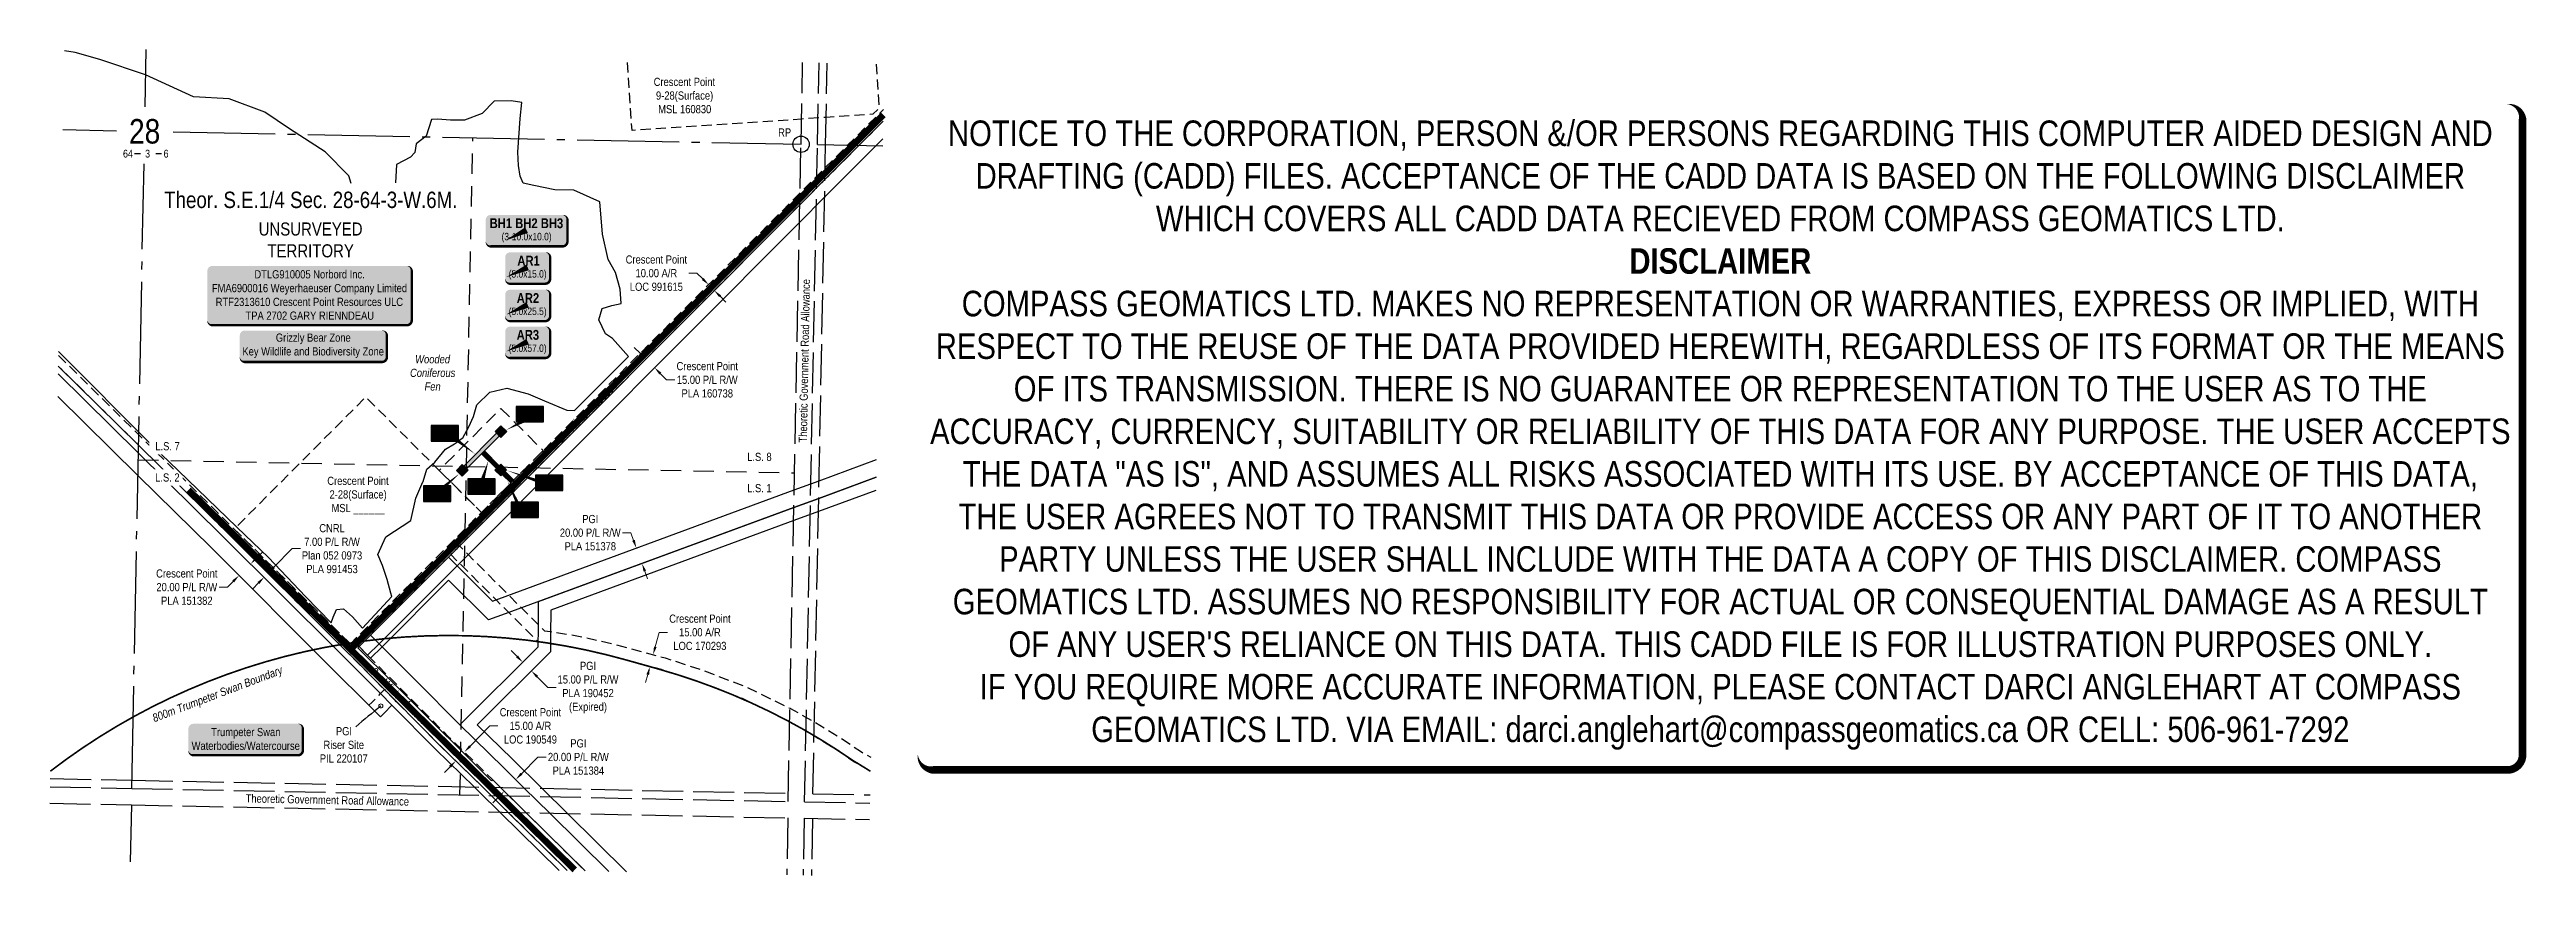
# Model space of a CAD drawing. Extents: x 409986 to 413018, y 6046598 to 6047608.
import ezdxf
from ezdxf.enums import TextEntityAlignment as Align

# ---------------------------------------------------------------- set-up
doc = ezdxf.new("R2010")
doc.units = 0
doc.header["$LTSCALE"] = 5
doc.header["$PDSIZE"] = 0.5
for name, pattern in [('DASHDOT2', [12.7, 6.35, -3.175, 0, -3.175]), ('foc-ACCESSROAD', [3.75, 2.5, -1.25]), ('foc-LSD', [8, 5, -3]), ('foc-QUARTERLINE', [33, 25, -3, 2, -3]), ('foc-UNSURVEYED', [12.5, 10, -2.5]), ('HIDDEN2', [4.7625, 3.175, -1.5875])]:
    doc.linetypes.add(name, pattern=pattern)
doc.layers.get('Defpoints').update_dxf_attribs({"color": 9})
for name, color, linetype in [('10', 1, 'Continuous'), ('35', 37, 'Continuous'), ('9', 3, 'Continuous'), ('AS-ROADS', 254, 'Continuous'), ('AS-WILDLIFE', 131, 'DASHDOT2'), ('AS-WILDLIFE-BLOCK', 131, 'Continuous'), ('C-AR', 13, 'foc-ACCESSROAD'), ('C-RW', 13, 'Continuous'), ('C-SYMBOL', 7, 'Continuous'), ('C-WS', 13, 'foc-ACCESSROAD'), ('F-AR', 190, 'foc-ACCESSROAD'), ('F-RW', 190, 'Continuous'), ('F-WS', 190, 'foc-ACCESSROAD'), ('L-QSEC', 8, 'foc-QUARTERLINE'), ('L-ROAD-T', 7, 'Continuous'), ('L-SECLBL', 7, 'Continuous'), ('L-SECTION-LSD', 7, 'foc-LSD'), ('L-UNS-T', 3, 'Continuous'), ('L-USEC', 7, 'foc-UNSURVEYED'), ('P-CROSSINGS', 250, 'Continuous'), ('P-TEMP-BLOCKS', 250, 'Continuous'), ('P-TEMP-H', 41, 'Continuous'), ('P-TEMP_WORKSPACE', 46, 'Continuous'), ('T-EXISTING TFA', 220, 'HIDDEN2'), ('WETLAND', 143, 'Continuous'), ('WETLAND-T', 146, 'Continuous')]:
    doc.layers.add(name, color=color, linetype=linetype)
for name, color, linetype, lineweight in [('C-AR-T', 13, 'Continuous', 9), ('C-RW-T', 13, 'Continuous', 9), ('C-WS-T', 13, 'Continuous', 9), ('F-RW-T', 190, 'Continuous', 9), ('F-WS-T', 190, 'Continuous', 9), ('T-TEXT', 48, 'Continuous', 18)]:
    doc.layers.add(name, color=color, linetype=linetype, lineweight=lineweight)
doc.layers.add('DISCLAIMER', color=7, linetype='Continuous', plot=False)
doc.styles.add('100L', font='ARIALN.TTF', dxfattribs={"height": 11})
doc.styles.add('175L', font='ARIALN.TTF', dxfattribs={"height": 20})
doc.styles.add('240', font='ARIALN.TTF', dxfattribs={"height": 30})
doc.styles.add('80', font='ARIALN.TTF', dxfattribs={"height": 10})
doc.styles.add('80CG', font='ARIALN.TTF', dxfattribs={"height": 10})
doc.styles.add('80L', font='ARIALN.TTF', dxfattribs={"height": 10})
doc.styles.add('80LS', font='ARIALNI.TTF', dxfattribs={"height": 10})
doc.styles.add('BOLD', font='ARIALNB.TTF')
doc.styles.add('POINTNUMBER', font='ARIALN.TTF', dxfattribs={"height": 2.5})
doc.styles.add('SIMPLEX', font='ARIALN.TTF')
doc.dimstyles.new('Compass 5 000', dxfattribs={"dimscale": 5, "dimtxt": 9, "dimasz": 2, "dimexe": 0.2, "dimexo": 0.0625, "dimgap": 0.5, "dimtad": 0, "dimtih": 1, "dimtoh": 1, "dimzin": 0, "dimdsep": 46, "dimtxsty": '80CG', "dimcen": 0.1, "dimse1": 1, "dimse2": 1, "dimclrd": 256, "dimclrt": 256, "dimaunit": 1, "dimadec": 4, "dimazin": 0, "dimtfac": 0.06, "dimtofl": 0, "dimtmove": 0, "dimatfit": 1, "dimfxl": 0.2, "dimtolj": 1, "dimtzin": 0, "dimlwd": -1, "dimarcsym": 0})

msp = doc.modelspace()

# ---------------------------------------------------------------- texts
at = {"layer": 'AS-WILDLIFE', "insert": (410191.622, 6046818.598), "char_height": 10.00878, "attachment_point": 5, "rotation": 20.774323, "style": '240'}
msp.add_mtext_dynamic_manual_height_columns('{\\fArial Narrow|b0|i1|c0|p34;800m Trumpeter Swan Boundary}', width=169.60845, gutter_width=45.02, heights=[0], dxfattribs=at)
at = {"layer": 'C-SYMBOL', "color": 3, "style": '175L'}
msp.add_text('Theor. S.E.1/4 Sec. 28-64-3-W.6M.', height=20, dxfattribs=at).set_placement((410305.414, 6047408.613), align=Align.BOTTOM_CENTER)
at = {"layer": 'C-WS-T', "attachment_point": 1}
for s, width, gutter_width, insert, char_height, style in [('\\pi0.22629;Crescent Point\\P\\pi3.0494;9-28(Surface)\\P\\pi5.7188;MSL 160830', 75.04049, 37.5, (410724.98, 6047573.96), 10.00878, 'POINTNUMBER'), ('\\pi3.2285;Crescent Point\\P\\pi5.9795;2-28(Surface)\\P\\pi8.3998;MSL ______', 80.94119, 50, (410322.377, 6047085.818), 9.99485, '80L')]:
    msp.add_mtext_dynamic_manual_height_columns(s, width=width, gutter_width=gutter_width, heights=[0], dxfattribs=dict(at, insert=insert, char_height=char_height, style=style))
at = {"layer": 'F-WS-T', "insert": (410315.968, 6046779.431), "char_height": 10.00878, "attachment_point": 1, "style": 'POINTNUMBER'}
msp.add_mtext_dynamic_manual_height_columns('\\pi20.161;PGI\\P\\pi4.9359;Riser Site\\P\\pi0.47768;PIL 220107', width=58.18835, gutter_width=37.484, heights=[0], dxfattribs=at)
at = {"layer": 'L-ROAD-T', "style": '80L'}
for rotation, p in [(88.881623, (410909.736, 6047227.707)), (358.864936, (410325.651, 6046690.325))]:
    msp.add_text('Theoretic Government Road Allowance', height=10.00437, rotation=rotation, dxfattribs=at).set_placement(p, align=Align.MIDDLE_CENTER)
at = {"layer": 'L-UNS-T', "color": 3, "insert": (410305.187, 6047375.468), "char_height": 16, "attachment_point": 5, "style": '80L'}
msp.add_mtext_dynamic_manual_height_columns('UNSURVEYED TERRITORY', width=126.41375, gutter_width=47.5, heights=[0], dxfattribs=at)
at = {"layer": 'T-TEXT', "style": '80LS'}
for rotation, p in [(45.053065, (410640.886, 6047162.62)), (315.363585, (410413.653, 6046817.454))]:
    msp.add_text('8m Winter Access', height=10, rotation=rotation, dxfattribs=at).set_placement(p, align=Align.MIDDLE_CENTER)

# ---------------------------------------------------------------- blocks, each defined once
blk = doc.blocks.new('L-SECLBL')
at = {"layer": '9', "color": 7}
for p, q in [((-5.1, -27.8), (-12.3, -27.8)), ((20.7, -27.8), (13.5, -27.8))]:
    blk.add_line(p, q, dxfattribs=at)
at = {"layer": '10', "color": 2, "style": 'SIMPLEX'}
blk.add_attdef('SEC', text='', height=30, dxfattribs=at).set_placement((0, 0), align=Align.MIDDLE)
at = {"layer": '10', "color": 5, "style": '80L'}
blk.add_attdef('TWP', text='', height=9.5, dxfattribs=at).set_placement((-14.4, -27.4), align=Align.MIDDLE_RIGHT)
blk.add_attdef('RGE', text='', height=9.5, dxfattribs=at).set_placement((3.6, -27.4), align=Align.MIDDLE_CENTER)
blk.add_attdef('MER', text='', height=9.5, dxfattribs=at).set_placement((23.2, -27.4), align=Align.MIDDLE_LEFT)
blk = doc.blocks.new('*U580')
h = blk.add_hatch(color=255)
edge = h.paths.add_edge_path()
edge.add_line((-84, -20), (84, -20))
edge.add_arc((84, -14), 6, 270, 360)
edge.add_line((90, -14), (90, 12.5))
edge.add_arc((84, 12.5), 6, 0, 90)
edge.add_line((84, 18.5), (-84, 18.5))
edge.add_arc((-84, 12.5), 6, 90, 180)
edge.add_line((-90, 12.5), (-90, -14))
edge.add_arc((-84, -14), 6, 180, 270)
at = {"color": 131, "flags": 128}
blk.add_lwpolyline([(-84, -20, 3, 3, 0), (84, -20, 3, 3, 0.414214), (90, -14, 3, 3, 0), (90, 12.5, 3, 0, 0.414214), (84, 18.5, 0, 0, 0), (-84, 18.5, 0, 0, 0.414214), (-90, 12.5, 0, 0, 0), (-90, -14, 0, 3, 0.414214)], format="xyseb", close=True, dxfattribs=at)
at = {"color": 131, "style": '80'}
blk.add_attdef('ENTER_TEXT_001', (-36, -5), '', height=10, dxfattribs=at)
blk = doc.blocks.new('*U579')
h = blk.add_hatch(color=255)
edge = h.paths.add_edge_path()
edge.add_line((-119, -37), (119, -37))
edge.add_arc((119, -31), 6, 270, 360)
edge.add_line((125, -31), (125, 29.5))
edge.add_arc((119, 29.5), 6, 0, 90)
edge.add_line((119, 35.5), (-119, 35.5))
edge.add_arc((-119, 29.5), 6, 90, 180)
edge.add_line((-125, 29.5), (-125, -31))
edge.add_arc((-119, -31), 6, 180, 270)
at = {"color": 44, "flags": 128}
blk.add_lwpolyline([(-119, -37, 3, 3, 0), (119, -37, 3, 3, 0.414214), (125, -31, 3, 3, 0), (125, 29.5, 3, 0, 0.414214), (119, 35.5, 0, 0, 0), (-119, 35.5, 0, 0, 0.414214), (-125, 29.5, 0, 0, 0), (-125, -31, 0, 3, 0.414214)], format="xyseb", close=True, dxfattribs=at)
at = {"color": 44, "style": '80'}
blk.add_attdef('ENTER_TEXT_001', (-36, -5), '', height=10, dxfattribs=at)
blk = doc.blocks.new('*U582')
h = blk.add_hatch(color=255)
edge = h.paths.add_edge_path()
edge.add_line((-64, -20), (64, -20))
edge.add_arc((64, -14), 6, 270, 360)
edge.add_line((70, -14), (70, 12.5))
edge.add_arc((64, 12.5), 6, 0, 90)
edge.add_line((64, 18.5), (-64, 18.5))
edge.add_arc((-64, 12.5), 6, 90, 180)
edge.add_line((-70, 12.5), (-70, -14))
edge.add_arc((-64, -14), 6, 180, 270)
at = {"color": 131, "flags": 128}
blk.add_lwpolyline([(-64, -20, 3, 3, 0), (64, -20, 3, 3, 0.414214), (70, -14, 3, 3, 0), (70, 12.5, 3, 0, 0.414214), (64, 18.5, 0, 0, 0), (-64, 18.5, 0, 0, 0.414214), (-70, 12.5, 0, 0, 0), (-70, -14, 0, 3, 0.414214)], format="xyseb", close=True, dxfattribs=at)
at = {"color": 131, "style": '80'}
blk.add_attdef('ENTER_TEXT_001', (-36, -5), '', height=10, dxfattribs=at)
blk = doc.blocks.new('*D583')
at = {"layer": 'Defpoints', "color": 0, "transparency": 16777216}
for p in [(410703.5, 6046998.3), (410704, 6046998.5), (410710.4, 6046979.6)]:
    blk.add_point(p, dxfattribs=at)
at = {"layer": 'F-RW-T', "transparency": 16777216}
for p, q in [((410697.1, 6047017.3), (410687.1, 6047017.3)), ((410700.6, 6047007.9), (410697.1, 6047017.3)), ((410714.4, 6046970.3), (410717.8, 6046961))]:
    blk.add_line(p, q, dxfattribs=at)
for points in [[(410702.1, 6047008.5), (410699, 6047007.3), (410704, 6046998.5)], [(410715.9, 6046970.9), (410712.8, 6046969.8), (410710.9, 6046979.7)]]:
    blk.add_solid(points, dxfattribs=at)
at = {"layer": 'F-RW-T', "transparency": 16777216, "insert": (410647.6, 6047017.3), "char_height": 10, "attachment_point": 5, "style": '80CG'}
blk.add_mtext('\\A1;PGI\\P20.00 P/L R/W\\PPLA 151378', dxfattribs=at)
blk = doc.blocks.new('*D584')
at = {"layer": 'Defpoints', "color": 0, "transparency": 16777216}
for p in [(410185.4, 6047025.1), (410190.3, 6047030.1), (410253.3, 6046968)]:
    blk.add_point(p, dxfattribs=at)
at = {"layer": 'F-RW-T', "transparency": 16777216}
for p, q in [((410260.3, 6046975.1), (410282.7, 6046997.8)), ((410282.7, 6046997.8), (410292.7, 6046997.8)), ((410241.4, 6046955.9), (410234.4, 6046948.7))]:
    blk.add_line(p, q, dxfattribs=at)
for points in [[(410259.1, 6046976.3), (410261.5, 6046973.9), (410253.3, 6046968)], [(410240.2, 6046957), (410242.6, 6046954.7), (410248.4, 6046963)]]:
    blk.add_solid(points, dxfattribs=at)
at = {"layer": 'F-RW-T', "transparency": 16777216, "insert": (410331.4, 6046997.8), "char_height": 10, "attachment_point": 5, "style": '80CG'}
blk.add_mtext('\\A1;CNRL\\P7.00 P/L R/W\\PPlan 052 0973\\PPLA 991453', dxfattribs=at)
blk = doc.blocks.new('*D585')
at = {"layer": 'C-RW-T', "transparency": 16777216}
for p, q in [((410238.8, 6046986.2), (410245.8, 6046993.2)), ((410203.4, 6046950.7), (410193.4, 6046950.7)), ((410210.4, 6046957.8), (410203.4, 6046950.7))]:
    blk.add_line(p, q, dxfattribs=at)
for points in [[(410237.6, 6046987.3), (410239.9, 6046985), (410231.7, 6046979.1)], [(410209.3, 6046959), (410211.6, 6046956.6), (410217.5, 6046964.9)]]:
    blk.add_solid(points, dxfattribs=at)
at = {"layer": 'Defpoints', "color": 0, "transparency": 16777216}
for p in [(410229, 6046981.8), (410214.8, 6046967.6), (410217.5, 6046964.9)]:
    blk.add_point(p, dxfattribs=at)
at = {"layer": 'C-RW-T', "transparency": 16777216, "insert": (410153.6, 6046950.7), "char_height": 10, "attachment_point": 5, "style": '80CG'}
blk.add_mtext('\\A1;Crescent Point^J20.00 P/L R/W\\PPLA 151382', dxfattribs=at)
blk = doc.blocks.new('*D586')
at = {"layer": 'C-AR-T', "transparency": 16777216}
for p, q in [((410727.2, 6046877.7), (410732.1, 6046895.4)), ((410732.1, 6046895.4), (410742.1, 6046895.4)), ((410718, 6046843.8), (410715.3, 6046834.1))]:
    blk.add_line(p, q, dxfattribs=at)
for points in [[(410716.4, 6046844.2), (410719.6, 6046843.3), (410720.6, 6046853.4)], [(410725.6, 6046878.1), (410728.8, 6046877.3), (410724.6, 6046868.1)]]:
    blk.add_solid(points, dxfattribs=at)
at = {"layer": 'Defpoints', "color": 0, "transparency": 16777216}
for p in [(410721.3, 6046853.2), (410724.6, 6046868.1), (410725.3, 6046867.9)]:
    blk.add_point(p, dxfattribs=at)
at = {"layer": 'C-AR-T', "transparency": 16777216, "insert": (410781.8, 6046895.4), "char_height": 10, "attachment_point": 5, "style": '80CG'}
blk.add_mtext('\\A1;Crescent Point\\P15.00 A/R\\PLOC 170293', dxfattribs=at)
blk = doc.blocks.new('*D587')
at = {"layer": 'C-AR-T', "transparency": 16777216}
for p, q in [((410778.2, 6047334.9), (410768.2, 6047334.9)), ((410785.3, 6047327.8), (410778.2, 6047334.9)), ((410806.5, 6047306.7), (410813.6, 6047299.6))]:
    blk.add_line(p, q, dxfattribs=at)
for points in [[(410786.5, 6047329), (410784.1, 6047326.6), (410792.4, 6047320.8)], [(410807.7, 6047307.8), (410805.3, 6047305.5), (410799.4, 6047313.7)]]:
    blk.add_solid(points, dxfattribs=at)
at = {"layer": 'Defpoints', "color": 0, "transparency": 16777216}
for p in [(410792.4, 6047320.8), (410726.6, 6047254.9), (410733.7, 6047247.8)]:
    blk.add_point(p, dxfattribs=at)
at = {"layer": 'C-AR-T', "transparency": 16777216, "insert": (410728.5, 6047334.9), "char_height": 10, "attachment_point": 5, "style": '80CG'}
blk.add_mtext('\\A1;Crescent Point\\P10.00 A/R\\PLOC 991615', dxfattribs=at)
blk = doc.blocks.new('*D588')
at = {"layer": 'C-RW-T', "transparency": 16777216}
for p, q in [((410708.6, 6047236.8), (410701.5, 6047243.9)), ((410733.3, 6047212.1), (410741, 6047204.4)), ((410741, 6047204.4), (410751, 6047204.4))]:
    blk.add_line(p, q, dxfattribs=at)
for points in [[(410709.7, 6047238), (410707.4, 6047235.6), (410715.6, 6047229.8)], [(410734.5, 6047213.3), (410732.2, 6047210.9), (410726.3, 6047219.2)]]:
    blk.add_solid(points, dxfattribs=at)
at = {"layer": 'Defpoints', "color": 0, "transparency": 16777216}
for p in [(410726.3, 6047219.2), (410660.8, 6047174.8), (410671.4, 6047164.2)]:
    blk.add_point(p, dxfattribs=at)
at = {"layer": 'C-RW-T', "transparency": 16777216, "insert": (410790.8, 6047204.4), "char_height": 10, "attachment_point": 5, "style": '80CG'}
blk.add_mtext('\\A1;Crescent Point\\P15.00 P/L R/W\\PPLA 160738', dxfattribs=at)
blk = doc.blocks.new('*D589')
at = {"layer": 'Defpoints', "color": 0, "transparency": 16777216}
for p in [(410565.9, 6046859.8), (410575.5, 6046848.2), (410576.5, 6046849.2)]:
    blk.add_point(p, dxfattribs=at)
at = {"layer": 'F-RW-T', "transparency": 16777216}
for p, q in [((410557.9, 6046865.9), (410550.8, 6046873)), ((410582.5, 6046841.1), (410595.7, 6046827.9)), ((410595.7, 6046827.9), (410605.7, 6046827.9))]:
    blk.add_line(p, q, dxfattribs=at)
for points in [[(410559, 6046867.1), (410556.7, 6046864.7), (410564.9, 6046858.8)], [(410583.7, 6046842.3), (410581.4, 6046839.9), (410575.5, 6046848.2)]]:
    blk.add_solid(points, dxfattribs=at)
at = {"layer": 'F-RW-T', "transparency": 16777216, "insert": (410644.8, 6046827.9), "char_height": 10, "attachment_point": 5, "style": '80CG'}
blk.add_mtext('\\A1;PGI\\P15.00 P/L R/W\\PPLA 190452\\P(Expired)', dxfattribs=at)
blk = doc.blocks.new('*D590')
at = {"layer": 'Defpoints', "color": 0, "transparency": 16777216}
for p in [(410530.6, 6046712.6), (410544.6, 6046726.8), (410556.3, 6046715.2)]:
    blk.add_point(p, dxfattribs=at)
at = {"layer": 'F-RW-T', "transparency": 16777216}
for p, q in [((410563.3, 6046722.4), (410583.5, 6046742.8)), ((410583.5, 6046742.8), (410593.5, 6046742.8)), ((410535.3, 6046693.9), (410528.3, 6046686.8))]:
    blk.add_line(p, q, dxfattribs=at)
for points in [[(410534.1, 6046695.1), (410536.5, 6046692.7), (410542.3, 6046701)], [(410562.2, 6046723.5), (410564.5, 6046721.2), (410556.3, 6046715.2)]]:
    blk.add_solid(points, dxfattribs=at)
at = {"layer": 'F-RW-T', "transparency": 16777216, "insert": (410633, 6046742.8), "char_height": 10, "attachment_point": 5, "style": '80CG'}
blk.add_mtext('\\A1;PGI\\P20.00 P/L R/W\\PPLA 151384', dxfattribs=at)
blk = doc.blocks.new('*D591')
at = {"layer": 'C-AR-T', "transparency": 16777216}
for p, q in [((410500.4, 6046756), (410524.5, 6046780.9)), ((410524.5, 6046780.9), (410534.5, 6046780.9)), ((410475.9, 6046731), (410469, 6046723.8))]:
    blk.add_line(p, q, dxfattribs=at)
for points in [[(410474.7, 6046732.1), (410477.1, 6046729.8), (410482.9, 6046738.1)], [(410499.2, 6046757.2), (410501.5, 6046754.9), (410493.4, 6046748.9)]]:
    blk.add_solid(points, dxfattribs=at)
at = {"layer": 'Defpoints', "color": 0, "transparency": 16777216}
for p in [(410493.4, 6046748.9), (410502.3, 6046740.2), (410491.8, 6046729.4)]:
    blk.add_point(p, dxfattribs=at)
at = {"layer": 'C-AR-T', "transparency": 16777216, "insert": (410574.3, 6046780.9), "char_height": 10, "attachment_point": 5, "style": '80CG'}
blk.add_mtext('\\A1;Crescent Point\\P15.00 A/R\\PLOC 190549', dxfattribs=at)
blk = doc.blocks.new('Temp_Area')
h = blk.add_hatch(color=191)
h.dxf.hatch_style = 1
h.paths.add_polyline_path([(-16.8, -9.4), (16.3, -9.4), (16.3, 9.1), (-16.8, 9.1)])
at = {"color": 250}
for points in [[(-17, -9.6), (16.5, -9.6), (16.5, 9.3), (-17, 9.3)], [(-16.9, -9.5), (16.4, -9.5), (16.4, 9.2), (-16.9, 9.2)]]:
    blk.add_lwpolyline(points, close=True, dxfattribs=at)
at = {"color": 250, "style": '80L'}
blk.add_attdef('TEMPORARY', text='', height=9, dxfattribs=at).set_placement((0, -0.1), align=Align.MIDDLE_CENTER)
blk = doc.blocks.new('*U596')
at = {"layer": '35', "color": 3}
blk.add_circle((0, 0), 10, dxfattribs=at)
at = {"layer": '35', "color": 3, "style": '80'}
blk.add_attdef('RP_001', (-28, 9.5), '', height=10, dxfattribs=at)
blk = doc.blocks.new('*U597')
h = blk.add_hatch(color=191)
edge = h.paths.add_edge_path()
edge.add_line((-44, -20), (44, -20))
edge.add_arc((44, -14), 6, 270, 360)
edge.add_line((50, -14), (50, 12.5))
edge.add_arc((44, 12.5), 6, 0, 90)
edge.add_line((44, 18.5), (-44, 18.5))
edge.add_arc((-44, 12.5), 6, 90, 180)
edge.add_line((-50, 12.5), (-50, -14))
edge.add_arc((-44, -14), 6, 180, 270)
at = {"color": 250, "flags": 128}
blk.add_lwpolyline([(-44, -20, 3, 3, 0), (44, -20, 3, 3, 0.414214), (50, -14, 3, 3, 0), (50, 12.5, 3, 0, 0.414214), (44, 18.5, 0, 0, 0), (-44, 18.5, 0, 0, 0.414214), (-50, 12.5, 0, 0, 0), (-50, -14, 0, 3, 0.414214)], format="xyseb", close=True, dxfattribs=at)
at = {"flags": 128}
blk.add_lwpolyline([(-25.9, -12.8, 0, 7.5, 0), (0, 0, 0, 0, 0)], format="xyseb", dxfattribs=at)
at = {"color": 250}
for tag, p, height, style in [('TEMP_AREA_W1_001', (-9.2, 2.2), 12, 'BOLD'), ('ENTER_TEXT_001', (-30.7, -12.5), 9, '80')]:
    blk.add_attdef(tag, p, '', height=height, dxfattribs=dict(at, style=style))
blk = doc.blocks.new('*U598')
h = blk.add_hatch(color=191)
edge = h.paths.add_edge_path()
edge.add_line((-21.5, -20), (21.5, -20))
edge.add_arc((21.5, -14), 6, 270, 360)
edge.add_line((27.5, -14), (27.5, 12.5))
edge.add_arc((21.5, 12.5), 6, 0, 90)
edge.add_line((21.5, 18.5), (-21.5, 18.5))
edge.add_arc((-21.5, 12.5), 6, 90, 180)
edge.add_line((-27.5, 12.5), (-27.5, -14))
edge.add_arc((-21.5, -14), 6, 180, 270)
at = {"flags": 128}
blk.add_lwpolyline([(-26.3, -12, 0, 7.5, 0), (0, 0, 0, 0, 0)], format="xyseb", dxfattribs=at)
at = {"color": 250, "flags": 128}
blk.add_lwpolyline([(-21.5, -20, 3, 3, 0), (21.5, -20, 3, 3, 0.414214), (27.5, -14, 3, 3, 0), (27.5, 12.5, 3, 0, 0.414214), (21.5, 18.5, 0, 0, 0), (-21.5, 18.5, 0, 0, 0.414214), (-27.5, 12.5, 0, 0, 0), (-27.5, -14, 0, 3, 0.414214)], format="xyseb", close=True, dxfattribs=at)
at = {"color": 250}
for tag, p, height, style in [('TEMP_AREA_W1_001', (-9.2, 2.2), 12, 'BOLD'), ('ENTER_TEXT_001', (-30.7, -12.5), 9, '80')]:
    blk.add_attdef(tag, p, '', height=height, dxfattribs=dict(at, style=style))
blk = doc.blocks.new('Disclaimer_Legal')
at = {"layer": 'DISCLAIMER', "color": 254, "flags": 128}
blk.add_lwpolyline([(-3613, -1105, 37.5, 37.5, 0), (4096, -1105, 37.5, 37.5, 0.414214), (4171, -1030, 37.5, 37.5, 0), (4171, 2079, 37.5, 0, 0.414214), (4096, 2154, 0, 0, 0), (-3613, 2154, 0, 0, 0.414214), (-3688, 2079, 0, 0, 0), (-3688, -1030, 0, 37.5, 0.414214)], format="xyseb", close=True, dxfattribs=at)
at = {"layer": 'DISCLAIMER', "color": 254, "insert": (242, 534), "char_height": 125, "width": 7717.57, "attachment_point": 5, "style": '80'}
blk.add_mtext('NOTICE TO THE CORPORATION, PERSON &/OR PERSONS REGARDING THIS COMPUTER AIDED DESIGN AND DRAFTING (CADD) FILES. ACCEPTANCE OF THE CADD DATA IS BASED ON THE FOLLOWING DISCLAIMER WHICH COVERS ALL CADD DATA RECIEVED FROM COMPASS GEOMATICS LTD.\\P{\\fArial Narrow|b1|i0|c0|p34;DISCLAIMER}\\PCOMPASS GEOMATICS LTD. MAKES NO REPRESENTATION OR WARRANTIES, EXPRESS OR IMPLIED, WITH RESPECT TO THE REUSE OF THE DATA PROVIDED HEREWITH, REGARDLESS OF ITS FORMAT OR THE MEANS OF ITS TRANSMISSION. THERE IS NO GUARANTEE OR REPRESENTATION TO THE USER AS TO THE ACCURACY, CURRENCY, SUITABILITY OR RELIABILITY OF THIS DATA FOR ANY PURPOSE. THE USER ACCEPTS THE DATA "AS IS", AND ASSUMES ALL RISKS ASSOCIATED WITH ITS USE. BY ACCEPTANCE OF THIS DATA, THE USER AGREES NOT TO TRANSMIT THIS DATA OR PROVIDE ACCESS OR ANY PART OF IT TO ANOTHER PARTY UNLESS THE USER SHALL INCLUDE WITH THE DATA A COPY OF THIS DISCLAIMER. COMPASS GEOMATICS LTD. ASSUMES NO RESPONSIBILITY FOR ACTUAL OR CONSEQUENTIAL DAMAGE AS A RESULT OF ANY USER\'S RELIANCE ON THIS DATA. THIS CADD FILE IS FOR ILLUSTRATION PURPOSES ONLY.\\PIF YOU REQUIRE MORE ACCURATE INFORMATION, PLEASE CONTACT DARCI ANGLEHART AT COMPASS GEOMATICS LTD. VIA EMAIL: darci.anglehart@compassgeomatics.ca OR CELL: 506-961-7292', dxfattribs=at)

# ---------------------------------------------------------------- dimensions: what is measured, and where the dimension line sits
at = {"layer": 'C-AR-T'}
for base, p1, p2, angle, text, picture, middle in [((410792.377, 6047320.755), (410733.696, 6047247.835), (410726.644, 6047254.87), 135.066084, 'Crescent Point\\P10.00 A/R\\PLOC 991615', '*D587', (410728.457, 6047334.881)), ((410724.596, 6046868.051), (410721.289, 6046853.241), (410725.283, 6046867.864), 74.725733, 'Crescent Point\\P15.00 A/R\\PLOC 170293', '*D586', (410781.829, 6046895.413)), ((410493.372, 6046748.887), (410491.847, 6046729.439), (410502.31, 6046740.178), 45.746562, 'Crescent Point\\P15.00 A/R\\PLOC 190549', '*D591', (410574.285, 6046780.861))]:
    dim = msp.add_linear_dim(base=base, p1=p1, p2=p2, angle=angle, text=text, dimstyle='Compass 5 000', dxfattribs=at)
    dim.commit()
    dim.dimension.update_dxf_attribs({"geometry": picture, "text_midpoint": middle, "dimtype": 161})
at = {"layer": 'C-RW-T'}
dim = msp.add_linear_dim(base=(410726.27, 6047219.156), p1=(410660.81, 6047174.814), p2=(410671.43, 6047164.214), angle=315.053065, text='Crescent Point\\P15.00 P/L R/W\\PPLA 160738', dimstyle='Compass 5 000', dxfattribs=at)
dim.commit()
dim.dimension.update_dxf_attribs({"geometry": '*D588', "text_midpoint": (410790.785, 6047204.429), "dimtype": 161})
dim = msp.add_aligned_dim(p1=(410228.987, 6046981.785), p2=(410214.799, 6046967.588), distance=3.829, text='Crescent Point^J20.00 P/L R/W\\PPLA 151382', dimstyle='Compass 5 000', dxfattribs=at)
dim.commit()
dim.dimension.update_dxf_attribs({"geometry": '*D585', "text_midpoint": (410153.609, 6046950.735)})
at = {"layer": 'F-RW-T'}
for base, p1, p2, angle, text, picture, middle in [((410253.302, 6046967.972), (410185.376, 6047025.077), (410190.284, 6047030.059), 45.42634, 'CNRL\\P7.00 P/L R/W\\PPlan 052 0973\\PPLA 991453', '*D584', (410331.435, 6046997.811)), ((410575.488, 6046848.173), (410565.941, 6046859.824), (410576.513, 6046849.191), 314.835089, 'PGI\\P15.00 P/L R/W\\PPLA 190452\\P(Expired)', '*D589', (410644.753, 6046827.877)), ((410556.323, 6046715.239), (410530.604, 6046712.578), (410544.62, 6046726.784), 45.387337, 'PGI\\P20.00 P/L R/W\\PPLA 151384', '*D590', (410633.02, 6046742.765))]:
    dim = msp.add_linear_dim(base=base, p1=p1, p2=p2, angle=angle, text=text, dimstyle='Compass 5 000', dxfattribs=at)
    dim.commit()
    dim.dimension.update_dxf_attribs({"geometry": picture, "text_midpoint": middle, "dimtype": 161})
dim = msp.add_aligned_dim(p1=(410710.442, 6046979.552), p2=(410703.535, 6046998.326), distance=-0.512, text='PGI\\P20.00 P/L R/W\\PPLA 151378', dimstyle='Compass 5 000', dxfattribs=at)
dim.commit()
dim.dimension.update_dxf_attribs({"geometry": '*D583', "text_midpoint": (410647.57, 6047017.272)})

# ---------------------------------------------------------------- hatches: boundary and pattern name
at = {"layer": 'P-TEMP-H'}
h = msp.add_hatch(color=256, dxfattribs=at)
h.dxf.hatch_style = 1
h.paths.add_polyline_path([(410536.461, 6047135.763), (410496.205, 6047095.4), (410492.665, 6047098.931), (410532.921, 6047139.294)])
h = msp.add_hatch(color=256, dxfattribs=at)
h.dxf.hatch_style = 1
h.paths.add_polyline_path([(410538.214, 6047148.139), (410545.293, 6047141.076), (410538.231, 6047133.997), (410531.151, 6047141.06)])
h = msp.add_hatch(color=256, dxfattribs=at)
h.dxf.hatch_style = 1
h.paths.add_polyline_path([(410490.896, 6047100.696), (410497.976, 6047093.634), (410490.915, 6047086.553), (410483.834, 6047093.615)])
h = msp.add_hatch(color=256, dxfattribs=at)
h.dxf.hatch_style = 1
h.paths.add_polyline_path([(410514.565, 6047113.809), (410518.096, 6047117.349), (410536.149, 6047099.337), (410532.618, 6047095.797)], flags=17)
h = msp.add_hatch(color=256, dxfattribs=at)
h.dxf.hatch_style = 1
h.paths.add_polyline_path([(410537.913, 6047101.106), (410544.993, 6047094.044), (410537.932, 6047086.964), (410530.851, 6047094.026)])
h = msp.add_hatch(color=256, dxfattribs=at)
h.dxf.hatch_style = 1
h.paths.add_polyline_path([(410543.228, 6047092.273), (410553.846, 6047081.679), (410550.323, 6047078.134), (410539.698, 6047088.735)])

# ---------------------------------------------------------------- linework, layer by layer
at = {"layer": 'AS-ROADS', "const_width": 8, "flags": 128}
for points in [[(410354.012, 6046874.435), (411006.32, 6047528.644)], [(410155.665, 6047069.725), (410628.582, 6046604.72)]]:
    msp.add_lwpolyline(points, dxfattribs=at)
at = {"layer": 'AS-WILDLIFE', "const_width": 2.002, "flags": 128}
msp.add_lwpolyline([(409986.543, 6046725.44), (410005.281, 6046739.451), (410025.643, 6046753.713), (410046.439, 6046767.337), (410067.648, 6046780.308), (410089.249, 6046792.614), (410111.222, 6046804.244), (410133.546, 6046815.186), (410156.198, 6046825.43), (410179.158, 6046834.966), (410202.402, 6046843.783), (410225.91, 6046851.875), (410249.657, 6046859.234), (410273.621, 6046865.851), (410297.779, 6046871.721), (410322.107, 6046876.839), (410346.583, 6046881.198), (410371.182, 6046884.796), (410395.881, 6046887.628), (410420.656, 6046889.691), (410445.484, 6046890.985), (410470.339, 6046891.507), (410495.199, 6046891.257), (410520.039, 6046890.236), (410544.835, 6046888.443), (410569.564, 6046885.882), (410594.201, 6046882.554), (410618.723, 6046878.463), (410643.106, 6046873.612), (410667.327, 6046868.007), (410691.362, 6046861.652), (410731.02, 6046850.506), (410754.189, 6046843.621), (410777.139, 6046836.037), (410799.849, 6046827.762), (410822.297, 6046818.803), (410844.464, 6046809.168), (410866.329, 6046798.866), (410887.872, 6046787.906), (410909.073, 6046776.299), (410929.913, 6046764.056), (410950.372, 6046751.186), (410970.433, 6046737.703), (410973.714, 6046735.856), (410990.641, 6046725.386)], dxfattribs=at)
at = {"layer": 'C-AR', "flags": 128}
for points in [[(410990.64, 6046725.353), (410970.399, 6046737.086), (410944.238, 6046754.708), (410921.631, 6046768.418), (410912.912, 6046773.706), (410891.796, 6046785.509), (410885.827, 6046788.846), (410833.205, 6046814.644), (410779.154, 6046835.329), (410734.799, 6046849.723), (410674.033, 6046866.317), (410626.259, 6046876.896), (410598.976, 6046881.083), (410584.112, 6046883.468), (410547.791, 6046919.707), (410532.181, 6046935.283), (410487.459, 6046979.905), (410476.843, 6046990.498), (410484.501, 6046998.17), (410487.435, 6047001.109), (410498.053, 6046990.515), (410547.69, 6046940.988), (410563.3, 6046925.413), (410584.05, 6046904.708), (410591.354, 6046897.421), (410599.019, 6046896.245), (410629.021, 6046891.642), (410677.631, 6046880.877), (410739.091, 6046864.093), (410784.151, 6046849.471), (410839.197, 6046828.405), (410892.127, 6046802.456), (410892.79, 6046802.131), (410920.459, 6046786.664), (410921.969, 6046785.748), (410952.318, 6046767.343), (410978.356, 6046749.804), (410990.974, 6046742.49)], [(410619.47, 6046603.857), (410547.198, 6046675.125), (410517.355, 6046704.562), (410515.963, 6046705.911), (410463.141, 6046757.443), (410409.721, 6046811.141), (410395.619, 6046825.321), (410353.836, 6046867.319), (410350.276, 6046870.894), (410346.765, 6046874.399), (410343.192, 6046877.956), (410341.77, 6046879.371), (410353.475, 6046881.101), (410354.104, 6046881.194), (410360.261, 6046882.105), (410364.442, 6046877.904), (410375.02, 6046867.269), (410378.547, 6046863.723), (410406.155, 6046835.963), (410420.258, 6046821.783), (410473.67, 6046768.082), (410527.905, 6046715.242), (410537.795, 6046705.479), (410569.008, 6046674.693), (410641.267, 6046603.426)]]:
    msp.add_lwpolyline(points, dxfattribs=at)
at = {"layer": 'C-RW'}
msp.add_lwpolyline([(409996.116, 6047211.529), (410094.232, 6047114.88), (410197.773, 6047012.862), (410338.25, 6046873.014), (410340.865, 6046870.412), (410341.838, 6046869.442), (410345.338, 6046865.964), (410348.911, 6046862.401), (410390.825, 6046820.478), (410404.796, 6046806.165), (410395.196, 6046796.468), (410394.899, 6046796.168), (410394.538, 6046795.803), (410391.024, 6046792.254), (410390.726, 6046791.953), (410376.667, 6046806.177), (410330.541, 6046851.916), (410183.712, 6046998.656), (410093.689, 6047087.342), (409995.574, 6047184.001)], dxfattribs=at)
at = {"layer": 'C-WS', "flags": 128}
msp.add_lwpolyline([(410997.58, 6047590.776), (411001.331, 6047537.047), (410993.506, 6047529.249), (410936.406, 6047525.421), (410906.199, 6047523.395), (410698.803, 6047509.489), (410692.714, 6047596.823)], dxfattribs=at)
msp.add_lwpolyline([(410353.951, 6046881.282), (410211.63, 6047021.808), (410372.693, 6047183.264), (410514.301, 6047042.03)], close=True, dxfattribs=at)
at = {"layer": 'F-AR', "flags": 128}
msp.add_lwpolyline([(409996.56, 6047234.071), (410094.672, 6047137.241), (410209.082, 6047024.324), (410353.951, 6046881.282), (410353.475, 6046881.101), (410341.77, 6046879.371), (410202.688, 6047017.839), (410094.422, 6047124.505), (409996.306, 6047221.169)], dxfattribs=at)
at = {"layer": 'F-RW'}
for points in [[(409996.306, 6047221.177), (410094.422, 6047124.505), (410202.688, 6047017.839), (410343.192, 6046877.957), (410346.78, 6046874.393), (410350.282, 6046870.914), (410353.854, 6046867.331), (410395.624, 6046825.326), (410409.727, 6046811.147), (410463.141, 6046757.443), (410515.963, 6046705.912), (410517.355, 6046704.562), (410547.198, 6046675.125), (410619.47, 6046603.857)], [(410609.307, 6046604.059), (410537.035, 6046675.327), (410512.48, 6046699.55), (410505.737, 6046706.114), (410458.204, 6046752.454), (410404.796, 6046806.165), (410390.761, 6046820.414), (410348.908, 6046862.392), (410345.337, 6046865.963), (410341.838, 6046869.442), (410340.865, 6046870.412), (410338.248, 6046873.012), (410197.771, 6047012.862), (410094.232, 6047114.88), (409996.116, 6047211.526)], [(410641.266, 6046603.426), (410569.007, 6046674.693), (410537.794, 6046705.479), (410527.888, 6046715.258), (410526.453, 6046713.871), (410419.116, 6046820.629), (410404.937, 6046834.732), (410362.99, 6046876.455), (410364.442, 6046877.905), (410378.486, 6046891.984), (410389.086, 6046881.36), (410420.184, 6046850.133), (410434.296, 6046835.963), (410487.853, 6046782.184), (410541.879, 6046729.489), (410566.797, 6046704.905), (410598.012, 6046674.119), (410670.277, 6046602.851)]]:
    msp.add_lwpolyline(points, dxfattribs=at)
at = {"layer": 'F-WS', "flags": 128}
msp.add_lwpolyline([(410391.024, 6046792.254), (410390.726, 6046791.953), (410376.613, 6046806.122), (410380.088, 6046809.633), (410390.761, 6046820.413), (410395.62, 6046825.321), (410409.722, 6046811.141), (410404.796, 6046806.165), (410395.196, 6046796.468), (410394.899, 6046796.168), (410394.538, 6046795.803), (410394.24, 6046795.503), (410391.024, 6046792.254)], close=True, dxfattribs=at)
at = {"layer": 'L-QSEC'}
for p, q in [((410102.575, 6047538.513), (410103.953, 6047608.5)), ((410002.004, 6047510.501), (410067.449, 6047509.203)), ((410136.718, 6047507.83), (410905.597, 6047492.58)), ((410925.713, 6047492.181), (411005.577, 6047490.597)), ((410086.148, 6046704.401), (410101.197, 6047468.527)), ((410085.752, 6046684.285), (410084.377, 6046614.459))]:
    msp.add_line(p, q, dxfattribs=at)
at = {"layer": 'L-SECTION-LSD'}
for p, q in [((410488.024, 6046696.439), (410503.791, 6047500.549)), ((410094.066, 6047106.451), (410897.75, 6047090.519))]:
    msp.add_line(p, q, dxfattribs=at)
at = {"layer": 'L-USEC'}
for p, q in [((410905.597, 6047492.58), (410907.549, 6047592.562)), ((410925.713, 6047492.187), (410927.665, 6047592.163)), ((410935.754, 6047491.982), (410937.705, 6047591.964)), ((410889.903, 6046688.476), (410905.597, 6047492.58)), ((410910.019, 6046688.079), (410925.713, 6047492.187)), ((410920.255, 6046697.919), (410935.754, 6047491.982)), ((409986.168, 6046706.382), (410086.15, 6046704.401)), ((409986.366, 6046716.422), (410086.345, 6046714.442)), ((410086.15, 6046704.401), (410889.903, 6046688.476)), ((410086.345, 6046714.442), (410890.099, 6046698.517)), ((409985.772, 6046686.266), (410085.752, 6046684.285)), ((410085.752, 6046684.285), (410889.51, 6046668.36)), ((410910.019, 6046688.079), (410989.881, 6046686.496)), ((410920.255, 6046697.919), (410990.077, 6046696.535)), ((410889.51, 6046668.36), (410888.147, 6046598.534)), ((410909.626, 6046667.962), (410908.263, 6046598.135)), ((410909.626, 6046667.962), (410989.489, 6046666.38)), ((410919.666, 6046667.763), (410918.303, 6046597.937))]:
    msp.add_line(p, q, dxfattribs=at)
at = {"layer": 'P-CROSSINGS', "flags": 128}
for points in [[(410544.52, 6047142.81, 0, 4.997, 0), (410569.618, 6047156.002, 0, 0, 0)], [(410506.636, 6047113.558, 0, 4.997, 0), (410479.255, 6047134.512, 0, 0, 0)], [(410522.806, 6047105.356, 0, 4.997, 0), (410515.228, 6047080.749, 0, 0, 0)], [(410545.375, 6047093.592, 0, 4.997, 0), (410592.49, 6047077.424, 0, 0, 0)], [(410487.429, 6047089.757, 0, 4.997, 0), (410464.17, 6047069.562, 0, 0, 0)], [(410546.117, 6047080.569, 0, 4.997, 0), (410561.322, 6047047.343, 0, 0, 0)]]:
    msp.add_lwpolyline(points, format="xyseb", dxfattribs=at)
at = {"layer": 'P-TEMP_WORKSPACE'}
for points in [[(410536.461, 6047135.763), (410496.205, 6047095.4), (410492.665, 6047098.931), (410532.921, 6047139.294)], [(410538.214, 6047148.139), (410545.293, 6047141.076), (410538.231, 6047133.997), (410531.151, 6047141.06)], [(410490.896, 6047100.696), (410497.976, 6047093.634), (410490.915, 6047086.553), (410483.834, 6047093.615)], [(410514.565, 6047113.809), (410518.096, 6047117.349), (410536.149, 6047099.337), (410532.618, 6047095.797)], [(410537.913, 6047101.106), (410544.993, 6047094.044), (410537.932, 6047086.964), (410530.851, 6047094.026)], [(410543.228, 6047092.273), (410553.846, 6047081.679), (410550.323, 6047078.134), (410539.698, 6047088.735)]]:
    msp.add_lwpolyline(points, close=True, dxfattribs=at)
at = {"layer": 'T-EXISTING TFA', "linetype": 'HIDDEN2', "flags": 128}
msp.add_lwpolyline([(410589.862, 6047117.79), (410514.301, 6047042.03), (410462.623, 6047093.589), (410538.183, 6047169.349)], close=True, dxfattribs=at)
at = {"layer": 'WETLAND', "ltscale": 0.5, "flags": 128}
msp.add_lwpolyline([(410355.002, 6047444.79), (410352.169, 6047453.859), (410323.009, 6047483.306), (410279.355, 6047511.435), (410249.218, 6047532.079), (410205.327, 6047548.184), (410161.971, 6047550.645), (410103.02, 6047577.473), (410047.126, 6047596.223), (410016.752, 6047604.844), (410003.903, 6047606.936)], dxfattribs=at)

# ---------------------------------------------------------------- block references
at = {"xscale": 0.25, "yscale": 0.25, "zscale": 0.25}
msp.add_blockref('Disclaimer_Legal', (411970.649, 6047003.21), dxfattribs=at)
msp.add_blockref('*U596', (410905.597, 6047492.58)).add_auto_attribs({'RP_001': 'RP'})
ref = msp.add_blockref('*U579', (410303.87, 6047308.203), dxfattribs=dict(xscale=1.000877507094186, yscale=1.000877507094186, zscale=1.000877507094186))
ref.add_attrib('ENTER_TEXT_001', 'DTLG910005 Norbord Inc.', (410236.372, 6047328.484), dxfattribs={"color": 44, "height": 10.00878, "style": '80'})
ref.add_attrib('ENTER_TEXT_002', 'FMA6900016 Weyerhaeuser Company Limited', (410184.311, 6047311.625), dxfattribs={"color": 44, "height": 10.00878, "style": '80'})
ref.add_attrib('ENTER_TEXT_003', 'RTF2313610 Crescent Point Resources ULC', (410188.957, 6047294.766), dxfattribs={"color": 44, "height": 10.00878, "style": '80'})
ref.add_attrib('ENTER_TEXT_004', 'TPA 2702 GARY RIENNDEAU', (410225.517, 6047277.907), dxfattribs={"color": 44, "height": 10.00878, "style": '80'})
at = {"layer": 'AS-WILDLIFE-BLOCK'}
ref = msp.add_blockref('*U580', (410308.522, 6047246.22), dxfattribs=dict(at, xscale=1.00043981335156, yscale=1.00043981335156, zscale=1.00043981335156))
ref.add_attrib('ENTER_TEXT_001', 'Grizzly Bear Zone', (410262.591, 6047251.022), dxfattribs={"layer": '0', "color": 131, "height": 10.0044, "style": '80'})
ref.add_attrib('ENTER_TEXT_002', 'Key Wildlife and Biodiversity Zone', (410221.71, 6047234.177), dxfattribs={"layer": '0', "color": 131, "height": 10.0044, "style": '80'})
ref = msp.add_blockref('*U582', (410225.583, 6046764.991), dxfattribs=dict(at, xscale=1.000877507094186, yscale=1.000877507094186, zscale=1.000877507094186))
ref.add_attrib('ENTER_TEXT_001', 'Trumpeter Swan', (410183.469, 6046768.405), dxfattribs={"layer": '0', "color": 131, "height": 10.00878, "style": '80'})
ref.add_attrib('ENTER_TEXT_002', 'Waterbodies/Watercourse', (410159.478, 6046751.553), dxfattribs={"layer": '0', "color": 131, "height": 10.00878, "style": '80'})
at = {"layer": 'L-SECLBL'}
msp.add_blockref('L-SECLBL', (410101.984, 6047508.518), dxfattribs=at).add_auto_attribs({'SEC': '28', 'TWP': '64', 'RGE': '3', 'MER': '6'})
at = {"layer": 'P-CROSSINGS'}
for p, xscale, yscale, zscale, values in [((410573.884, 6047162.473), 0.9990438571542901, 0.9990438571542901, 0.9990438571542901, {'TEMPORARY': 'BH2'}), ((410469.713, 6047139.053), 0.9994829999999996, 0.9994829999999996, 0.9994829999999996, {'TEMPORARY': 'AR3'}), ((410460.499, 6047065.281), 0.9990438571542901, 0.9990438571542901, 0.9990438571542901, {'TEMPORARY': 'BH3'}), ((410514.6, 6047074.136), 0.9994829999999996, 0.9994829999999996, 0.9994829999999996, {'TEMPORARY': 'AR2'}), ((410597.472, 6047078.359), 0.9990438571542901, 0.9990438571542901, 0.9990438571542901, {'TEMPORARY': 'BH1'}), ((410567.642, 6047045.354), 0.9994829999999996, 0.9994829999999996, 0.9994829999999996, {'TEMPORARY': 'AR1'})]:
    msp.add_blockref('Temp_Area', p, dxfattribs=dict(at, xscale=xscale, yscale=yscale, zscale=zscale)).add_auto_attribs(values)
at = {"layer": 'P-TEMP-BLOCKS'}
ref = msp.add_blockref('*U597', (410569.607, 6047387.656), dxfattribs=at)
ref.add_attrib('TEMP_AREA_W1_001', 'BH1 BH2 BH3', (410524.345, 6047390.003), dxfattribs={"layer": '0', "color": 250, "height": 12, "style": 'BOLD'})
ref.add_attrib('ENTER_TEXT_001', '(3-10.0x10.0)', (410538.948, 6047375.186), dxfattribs={"layer": '0', "color": 250, "height": 9, "style": '80'})
ref = msp.add_blockref('*U598', (410570.912, 6047341.968), dxfattribs=at)
ref.add_attrib('TEMP_AREA_W1_001', 'AR1', (410558.286, 6047344.212), dxfattribs={"layer": '0', "color": 250, "height": 12, "style": 'BOLD'})
ref.add_attrib('ENTER_TEXT_001', '(5.0x15.0)', (410547.703, 6047329.498), dxfattribs={"layer": '0', "color": 250, "height": 9, "style": '80'})
ref = msp.add_blockref('*U598', (410570.912, 6047296.204), dxfattribs=at)
ref.add_attrib('TEMP_AREA_W1_001', 'AR2', (410557.512, 6047298.448), dxfattribs={"layer": '0', "color": 250, "height": 12, "style": 'BOLD'})
ref.add_attrib('ENTER_TEXT_001', '(5.0x25.5)', (410547.703, 6047283.734), dxfattribs={"layer": '0', "color": 250, "height": 9, "style": '80'})
ref = msp.add_blockref('*U598', (410570.912, 6047251.068), dxfattribs=at)
ref.add_attrib('TEMP_AREA_W1_001', 'AR3', (410557.459, 6047253.414), dxfattribs={"layer": '0', "color": 250, "height": 12, "style": 'BOLD'})
ref.add_attrib('ENTER_TEXT_001', '(5.0x57.0)', (410547.703, 6047238.598), dxfattribs={"layer": '0', "color": 250, "height": 9, "style": '80'})

msp.set_redraw_order([(e.dxf.handle, doc.entitydb.next_handle()) for e in msp.query("TEXT MTEXT ATTDEF DIMENSION ARC_DIMENSION")])  # texts and dimensions are drawn at this point

# ---------------------------------------------------------------- leaders
at = {"layer": 'F-WS-T', "path_type": 1}
msp.add_leader([(410391.139, 6046805.366), (410360.406, 6046779.964)], dimstyle='Compass 5 000', override={"dimasz": 1, "dimgap": 0.5, "dimtad": 0, "dimzin": 1, "dimclrd": 256, "dimldrblk": 'DotBlank'}, dxfattribs=at)

# ---------------------------------------------------------------- next in the draw order: texts
at = {"layer": 'L-SECTION-LSD', "char_height": 10, "attachment_point": 1, "style": '100L', "bg_fill": 3, "box_fill_scale": 1.5, "bg_fill_color": 256, "bg_fill_transparency": 0}
for s, width, insert in [('\\pi2.1405;L.S. 2', 30.65342, (410112.711, 6047089.879)), ('L.S. 8', 30.40114, (410839.707, 6047115.099)), ('L.S. 1', 29.99119, (410839.707, 6047076.814))]:
    msp.add_mtext_dynamic_manual_height_columns(s, width=width, gutter_width=55, heights=[0], dxfattribs=dict(at, insert=insert))

# ---------------------------------------------------------------- next in the draw order: linework, layer by layer
at = {"layer": 'C-AR', "flags": 128}
msp.add_lwpolyline([(411006.167, 6047520.8), (410976.589, 6047491.169), (410934.923, 6047449.426), (410904.153, 6047418.6), (410473.903, 6046987.553), (410378.488, 6046891.976), (410364.442, 6046877.904), (410360.261, 6046882.105), (410353.969, 6046881.327), (410904.436, 6047433.065), (410935.205, 6047463.891), (410962.71, 6047491.445), (411006.449, 6047535.262)], dxfattribs=at)
at = {"layer": 'C-RW'}
msp.add_lwpolyline([(411005.744, 6047499.146), (410997.369, 6047490.755), (410934.5, 6047427.773), (410903.731, 6047396.946), (410495.113, 6046987.57), (410484.519, 6046976.961), (410389.086, 6046881.36), (410375.02, 6046867.271), (410364.442, 6046877.904), (410378.488, 6046891.977), (410473.903, 6046987.553), (410484.501, 6046998.169), (410904.153, 6047418.6), (410934.923, 6047449.426), (410976.589, 6047491.169), (411006.167, 6047520.801)], dxfattribs=at)
at = {"layer": 'F-RW'}
for points in [[(410997.665, 6047085.231), (410927.309, 6047059.345), (410896.923, 6047048.165), (410543.498, 6046918.128), (410522.842, 6046910.529), (410473.979, 6046959.287), (410392.61, 6046877.821), (410378.548, 6046863.726), (410375.021, 6046867.274), (410364.442, 6046877.904), (410378.488, 6046891.976), (410473.903, 6046987.553), (410484.52, 6046976.962), (410520.587, 6046940.983), (410527.886, 6046933.703), (410897.342, 6047069.63), (410927.728, 6047080.81), (410998.084, 6047106.693)], [(410670.277, 6046602.851), (410598.012, 6046674.119), (410566.797, 6046704.905), (410541.879, 6046729.489), (410487.853, 6046782.184), (410583.973, 6046877.752), (410583.979, 6046879.977), (410584.034, 6046898.848), (410584.132, 6046933.077), (410896.923, 6047048.165), (410927.309, 6047059.345), (410997.665, 6047085.231)], [(410997.351, 6047069.139), (410926.995, 6047043.254), (410896.609, 6047032.073), (410599.095, 6046922.609), (410599.009, 6046892.839), (410598.966, 6046877.677), (410598.948, 6046871.498), (410509.202, 6046782.267), (410552.385, 6046740.184), (410588.587, 6046704.474), (410619.802, 6046673.688), (410692.067, 6046602.419)]]:
    msp.add_lwpolyline(points, dxfattribs=at)
at = {"layer": 'WETLAND', "ltscale": 0.5, "flags": 128}
msp.add_lwpolyline([(409996.661, 6047239.223), (410111.895, 6047123.129), (410142.928, 6047093.336), (410215.026, 6047024.117), (410253.738, 6046986.952), (410298.942, 6046939.344), (410330.198, 6046907.035), (410332.875, 6046914.081), (410336.685, 6046923.183), (410345.576, 6046924.241), (410356.528, 6046914.242), (410368.514, 6046900.65), (410404.493, 6046939.068), (410403.357, 6046943.302), (410398.714, 6046960.156), (410393.332, 6046977.377), (410387.419, 6046990.762), (410397.17, 6047012.323), (410428.032, 6047032.38), (410434.182, 6047059.74), (410437.539, 6047068.106), (410442.764, 6047079.572), (410442.907, 6047080.033), (410447.592, 6047095.091), (410457.324, 6047103.48), (410470.225, 6047119.421), (410481.467, 6047125.97), (410483.81, 6047127.733), (410489.558, 6047132.057), (410491.601, 6047133.594), (410498.958, 6047147.005), (410504.768, 6047159.481), (410508.669, 6047173.737), (410524.469, 6047189.371), (410545.4, 6047194.324), (410571.468, 6047187.105), (410591.464, 6047178.666), (410618.822, 6047167.336), (410628.347, 6047166.939), (410666.31, 6047204.585), (410694.273, 6047232.987), (410674.61, 6047255.028), (410666.051, 6047260.602), (410658.113, 6047277.668), (410662.082, 6047291.558), (410673.988, 6047295.527), (410685.25, 6047297.781), (410684.129, 6047315.221), (410678.354, 6047335.612), (410669.622, 6047351.804), (410662.479, 6047382.76), (410659.406, 6047422.146), (410627.534, 6047436.406), (410604.232, 6047436.865), (410578.615, 6047442.18), (410565.271, 6047445.185), (410561.554, 6047453.495), (410559.569, 6047466.592), (410558.775, 6047482.864), (410561.554, 6047524.139), (410563.935, 6047543.586), (410550.919, 6047545.674), (410529.995, 6047545.288), (410515.119, 6047530.092), (410493.423, 6047522.155), (410476.49, 6047522.155), (410460.615, 6047523.213), (410453.339, 6047523.106), (410446.856, 6047502.708), (410434.553, 6047493.183), (410432.966, 6047482.467), (410427.41, 6047476.911), (410410.322, 6047467.95), (410409.076, 6047445.519)], dxfattribs=at)

# ---------------------------------------------------------------- next in the draw order: texts
at = {"layer": 'L-SECTION-LSD', "insert": (410112.711, 6047128.163), "char_height": 10, "attachment_point": 1, "style": '100L', "bg_fill": 3, "box_fill_scale": 1.5, "bg_fill_color": 256, "bg_fill_transparency": 0}
msp.add_mtext_dynamic_manual_height_columns('\\pi2.3061;L.S. 7', width=30.88047, gutter_width=55, heights=[0], dxfattribs=at)
at = {"layer": 'WETLAND-T', "insert": (410424.8, 6047234.573), "char_height": 10.00537, "attachment_point": 1, "style": '80L', "bg_fill": 2}
msp.add_mtext_dynamic_manual_height_columns('\\pi8.4072;{\\fArial Narrow|b0|i1|c0|p34;Wooded \\P\\pi2.135;Coniferous \\P\\pi19.856;Fen}', width=58.63081, gutter_width=50.027, heights=[0], dxfattribs=at)

doc.saveas('drawing.dxf')
